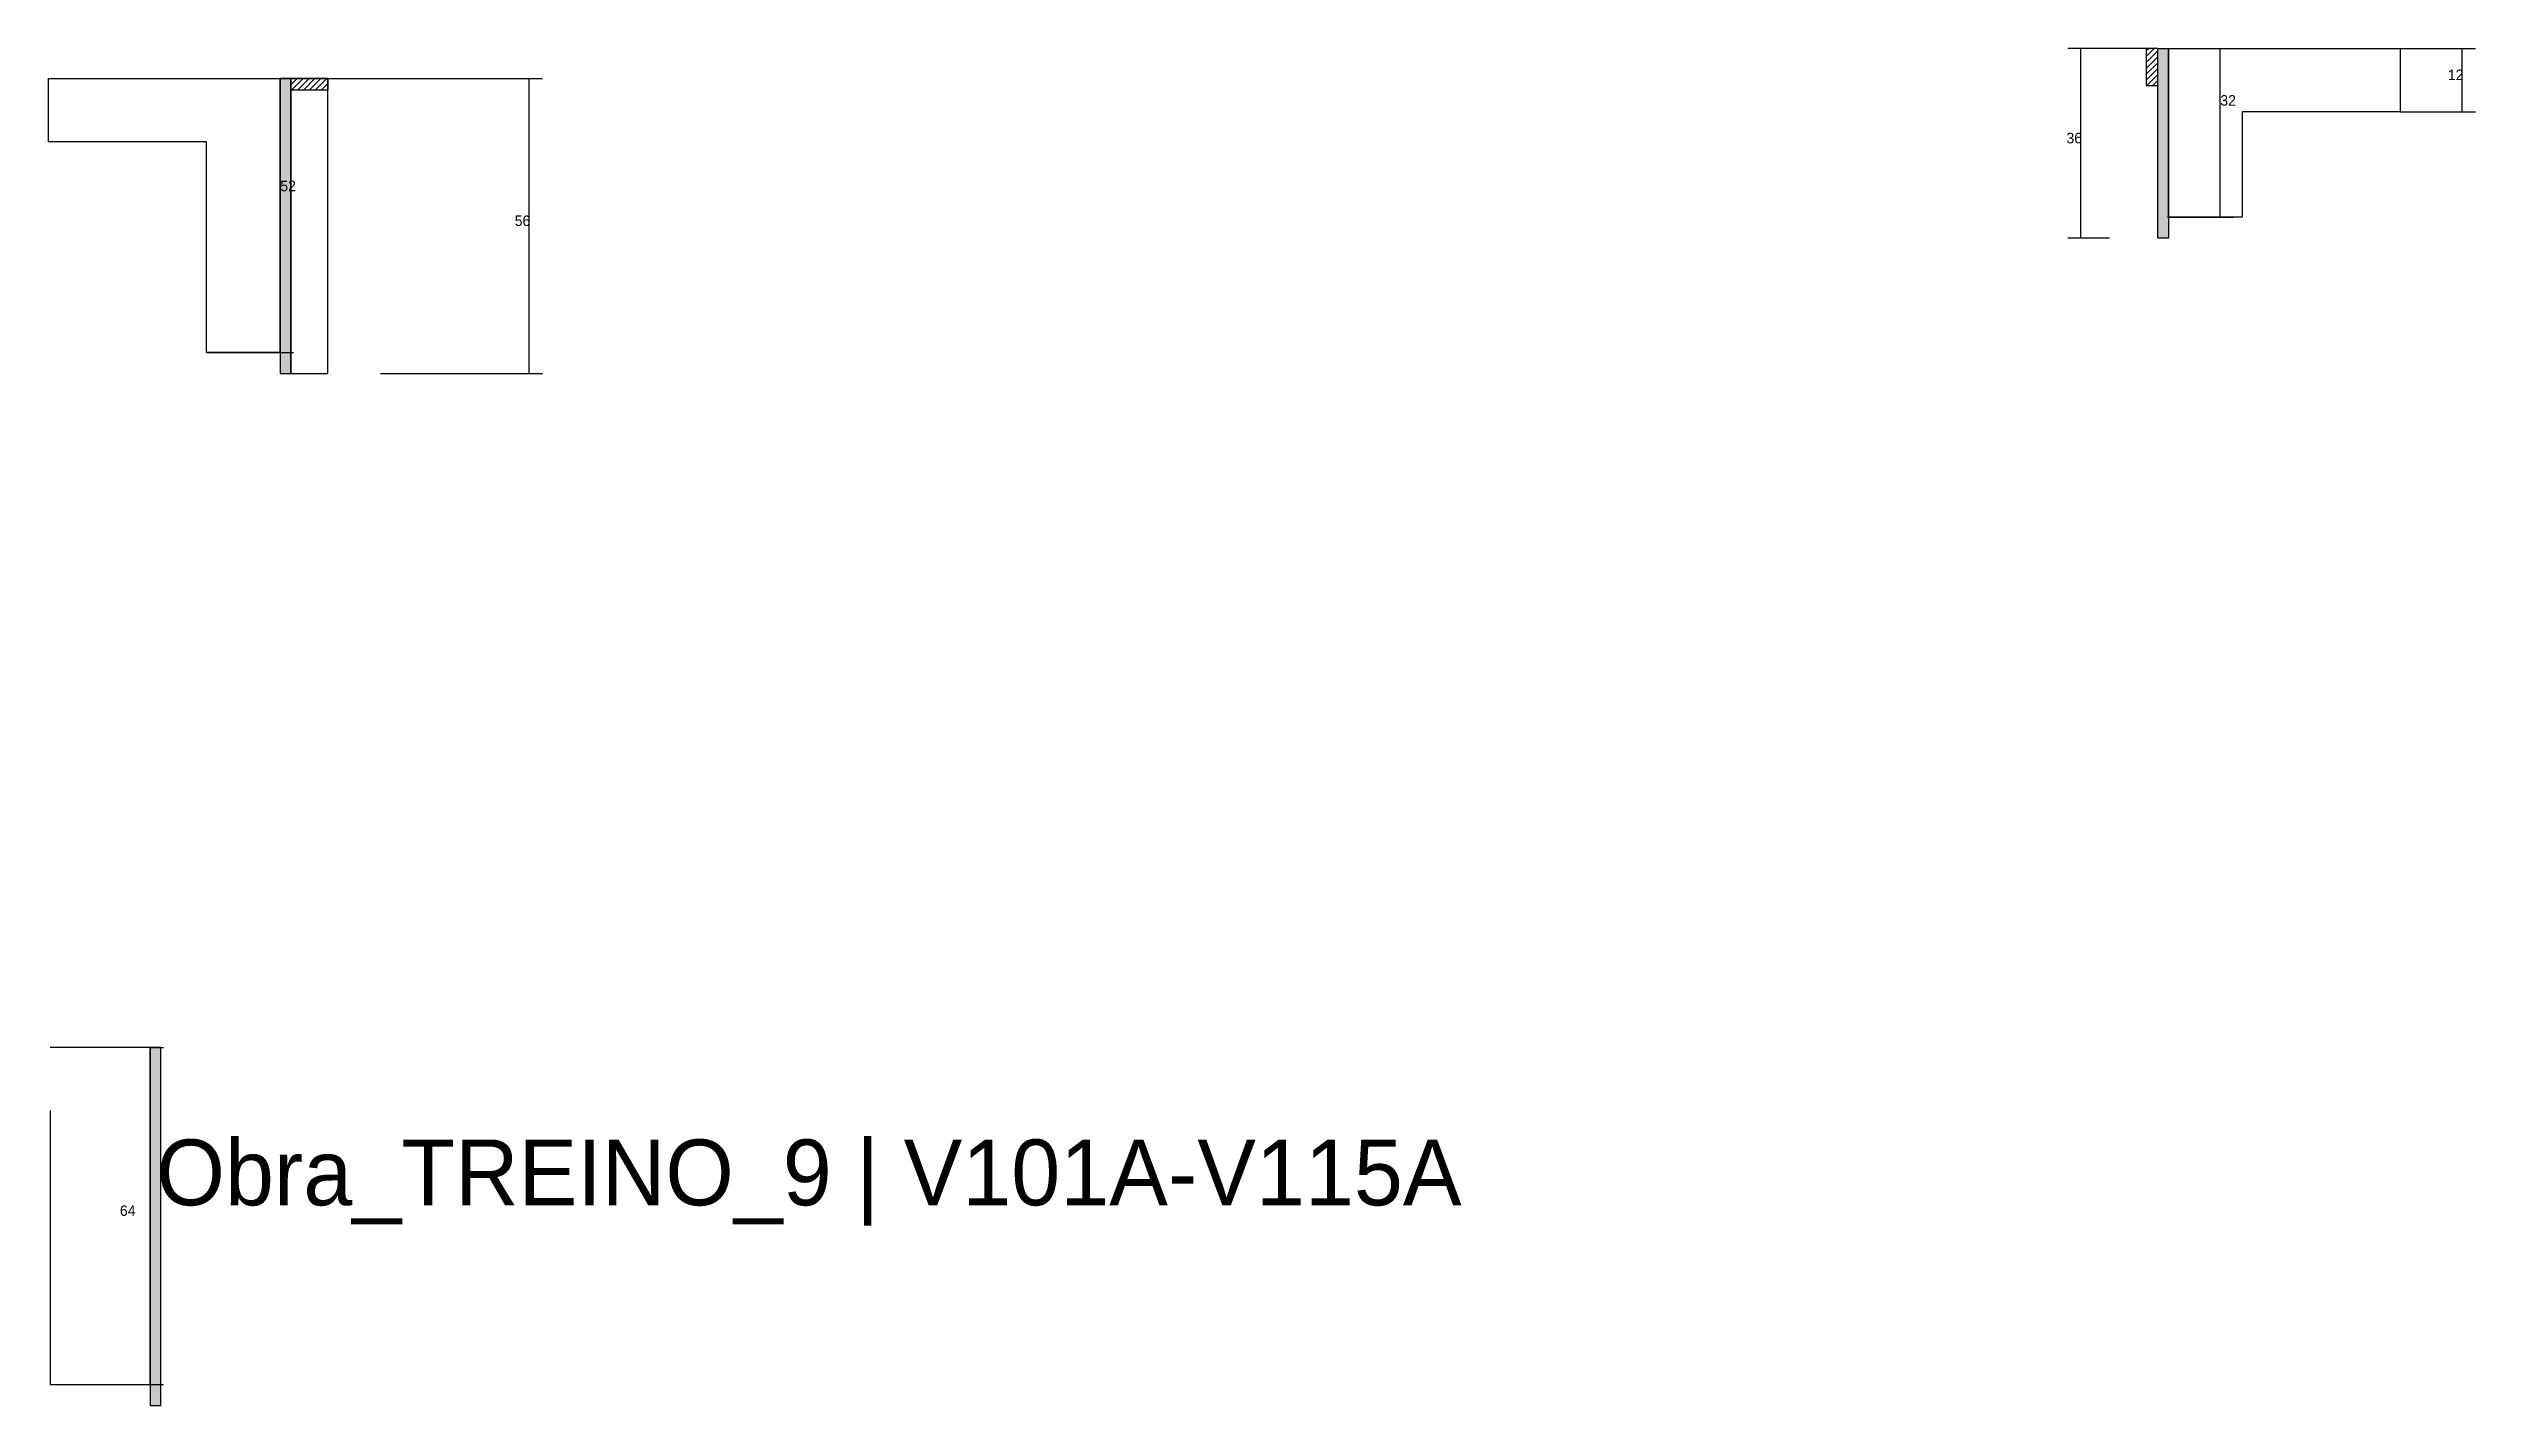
# Model space of a CAD drawing. Header units: metres. Extents: x -65046 to 21926, y -45195 to 1016.
# Drawn here: x 14359 to 15281, y -38686 to -38171 of the extents above; entities that cross this region are included whole.
import ezdxf

# ---------------------------------------------------------------- set-up
doc = ezdxf.new("R2010")
doc.units = ezdxf.units.M
for name, color, linetype in [('CONCRETO', 251, 'Continuous'), ('COTA', 241, 'Continuous'), ('Hachura', 253, 'Continuous'), ('LABEL_ID', 3, 'Continuous'), ('Madeira', 126, 'Continuous'), ('Painéis', 200, 'Continuous')]:
    doc.layers.add(name, color=color, linetype=linetype)

msp = doc.modelspace()

# ---------------------------------------------------------------- texts
at = {"layer": 'COTA'}
for s, p in [('12', (15270, -38182.7)), ('32', (15183.6, -38192.4)), ('36', (15125.2, -38206.7)), ('52', (14447, -38224.9)), ('56', (14536, -38238.1)), ('64', (14386.1, -38614))]:
    msp.add_text(s, height=4, dxfattribs=at).set_placement(p)
at = {"layer": 'LABEL_ID'}
msp.add_text('Obra_TREINO_9 | V101A-V115A', height=25, dxfattribs=at).set_placement((14400, -38610))

# ---------------------------------------------------------------- hatches: boundary and pattern name
at = {"layer": 'Hachura'}
h = msp.add_hatch(dxfattribs=at)
h.set_pattern_fill('ANSI31', scale=0.5)
h.paths.add_polyline_path([(15159.9, -38170.7), (15155.5, -38170.7), (15155.5, -38170.7), (15155.5, -38184.7), (15155.5, -38184.7), (15159.9, -38184.7), (15159.9, -38184.7), (15159.9, -38170.7)])
h = msp.add_hatch(color=8, dxfattribs=at)
h.dxf.hatch_style = 1
h.paths.add_polyline_path([(15159.9, -38170.7), (15163.9, -38170.7), (15163.9, -38170.7), (15163.9, -38242.7), (15163.9, -38242.7), (15159.9, -38242.7), (15159.9, -38242.7), (15159.9, -38170.7)])
h = msp.add_hatch(color=8, dxfattribs=at)
h.dxf.hatch_style = 1
h.paths.add_polyline_path([(14451, -38182.1), (14447, -38182.1), (14447, -38182.1), (14447, -38294.1), (14447, -38294.1), (14451, -38294.1), (14451, -38294.1), (14451, -38182.1)])
h = msp.add_hatch(dxfattribs=at)
h.set_pattern_fill('ANSI31', scale=0.5)
h.paths.add_polyline_path([(14465, -38182.1), (14465, -38186.5), (14465, -38186.5), (14451, -38186.5), (14451, -38186.5), (14451, -38182.1), (14451, -38182.1), (14465, -38182.1)])
h = msp.add_hatch(color=8, dxfattribs=at)
h.dxf.hatch_style = 1
h.paths.add_polyline_path([(14401.6, -38550), (14397.6, -38550), (14397.6, -38550), (14397.6, -38686), (14397.6, -38686), (14401.6, -38686), (14401.6, -38686), (14401.6, -38550)])

# ---------------------------------------------------------------- linework, layer by layer
at = {"layer": 'CONCRETO'}
for points in [[(15163.9, -38190.7), (15163.9, -38170.7), (15191.6, -38170.7)], [(15191.6, -38170.7), (15251.9, -38170.7), (15251.9, -38194.7), (15191.9, -38194.7), (15191.9, -38234.7), (15163.9, -38234.7), (15163.9, -38190.7), (15163.9, -38190.7)], [(14359.6, -38574), (14359.6, -38576), (14359.6, -38576), (14359.6, -38678), (14397.6, -38678), (14397.6, -38550), (14401.6, -38550), (14401.6, -38550), (14359.6, -38550), (14359.6, -38550)]]:
    msp.add_lwpolyline(points, dxfattribs=at)
msp.add_lwpolyline([(14447, -38206.1), (14447, -38188.1), (14447, -38286.1), (14419, -38286.1), (14419, -38206.1), (14359, -38206.1), (14359, -38182.1), (14447, -38182.1), (14447, -38185.1), (14447, -38209.1)], close=True, dxfattribs=at)
at = {"layer": 'COTA'}
for p, q in [((15155.5, -38170.7), (15125.7, -38170.7)), ((15130.7, -38242.7), (15130.7, -38170.7)), ((15163.6, -38170.7), (15188.6, -38170.7)), ((15183.6, -38234.7), (15183.6, -38170.7)), ((15251.9, -38170.7), (15280.5, -38170.7)), ((15275.5, -38194.7), (15275.5, -38170.7)), ((14419, -38182.1), (14452, -38182.1)), ((14447, -38286.1), (14447, -38182.1)), ((14465, -38182.1), (14546.5, -38182.1)), ((14541.5, -38294.1), (14541.5, -38182.1)), ((15251.9, -38194.7), (15280.5, -38194.7)), ((15163.6, -38234.7), (15188.6, -38234.7)), ((15141.5, -38242.7), (15125.7, -38242.7)), ((14419, -38286.1), (14452, -38286.1)), ((14485, -38294.1), (14546.5, -38294.1)), ((14397.6, -38678), (14397.6, -38550)), ((14397.6, -38550), (14402.6, -38550)), ((14397.6, -38678), (14402.6, -38678))]:
    msp.add_line(p, q, dxfattribs=at)
at = {"layer": 'Madeira'}
for points in [[(15159.9, -38170.7), (15155.5, -38170.7), (15155.5, -38184.7), (15159.9, -38184.7)], [(14465, -38182.1), (14465, -38186.5), (14451, -38186.5), (14451, -38182.1)], [(14465, -38182.1), (14451, -38182.1), (14451, -38294.1), (14465, -38294.1)]]:
    msp.add_lwpolyline(points, close=True, dxfattribs=at)
at = {"layer": 'Painéis'}
for points in [[(15159.9, -38170.7), (15163.9, -38170.7), (15163.9, -38242.7), (15159.9, -38242.7)], [(14451, -38182.1), (14447, -38182.1), (14447, -38294.1), (14451, -38294.1)], [(14401.6, -38550), (14397.6, -38550), (14397.6, -38686), (14401.6, -38686)]]:
    msp.add_lwpolyline(points, close=True, dxfattribs=at)

msp.set_redraw_order([(e.dxf.handle, doc.entitydb.next_handle()) for e in msp.query("TEXT MTEXT ATTDEF DIMENSION ARC_DIMENSION")])  # texts and dimensions are drawn at this point

doc.saveas('drawing.dxf')
